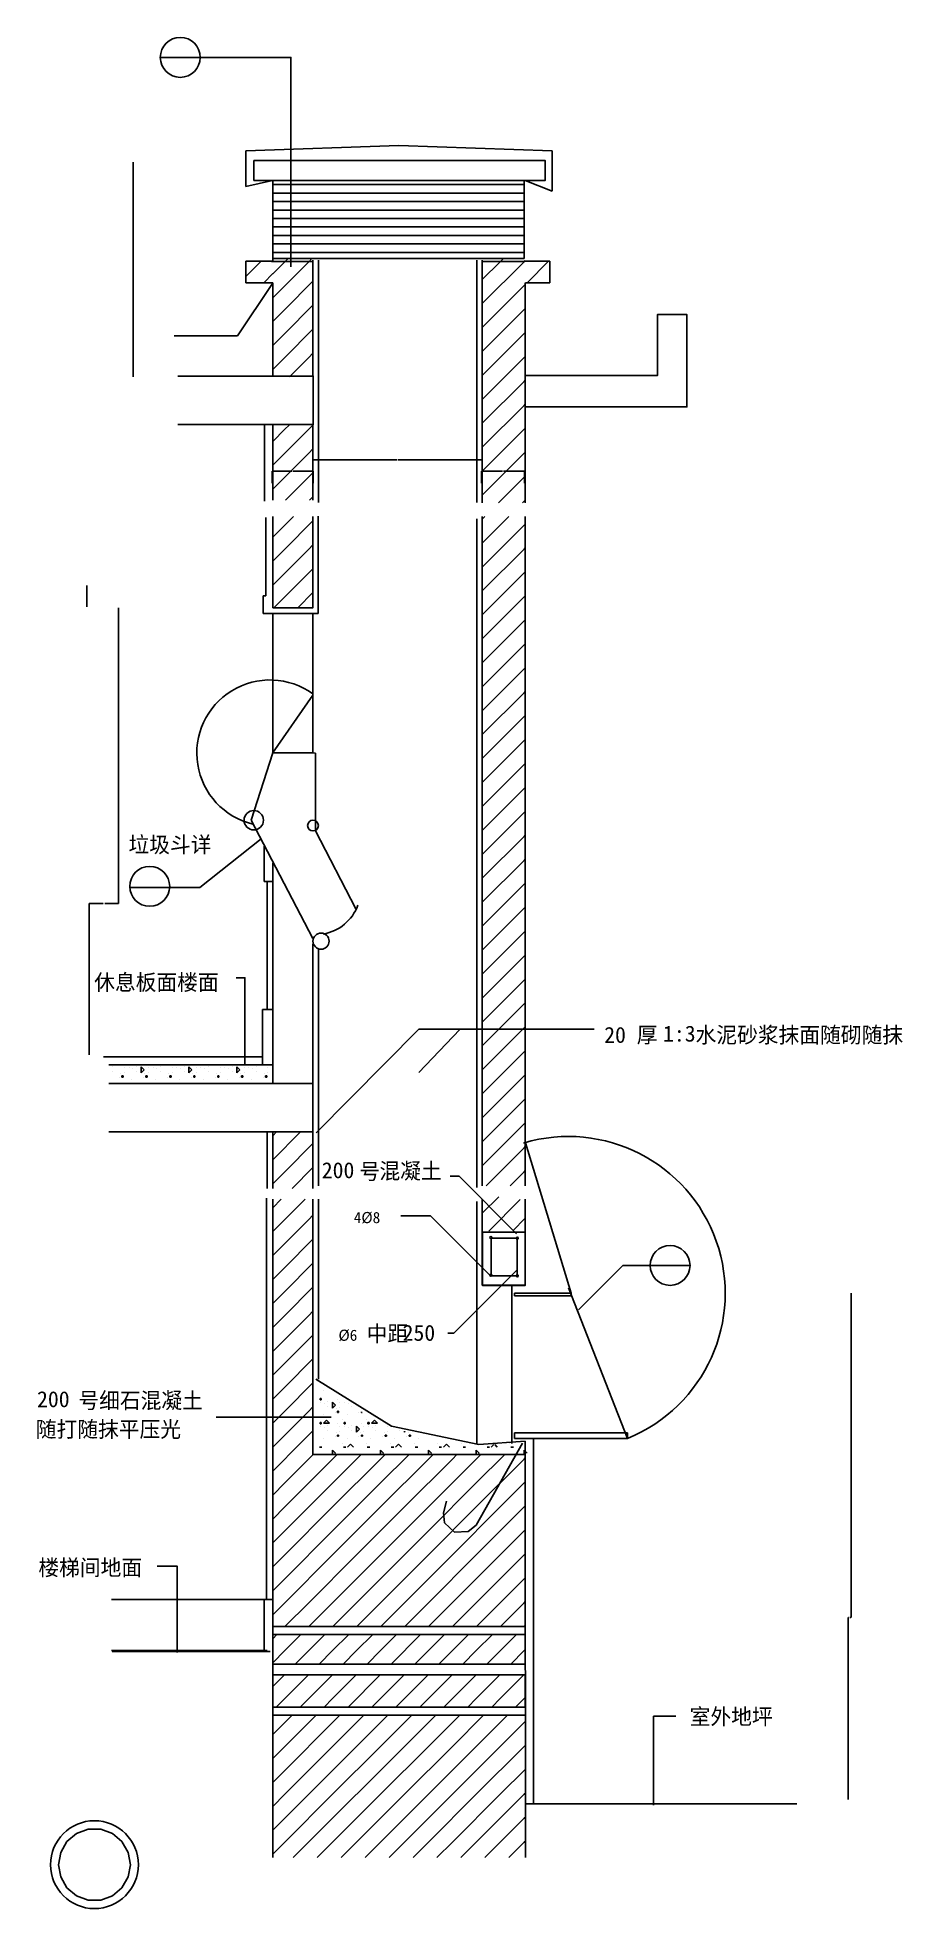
# Model space of a CAD drawing. Header units: metres. Extents: x 18035 to 20202, y 17281 to 21969.
import ezdxf

# ---------------------------------------------------------------- set-up
doc = ezdxf.new("R2010")
doc.units = ezdxf.units.M
doc.layers.add('ZZ-4', color=3, linetype='Continuous')
doc.layers.add('ZZ-5', color=7, linetype='Continuous')
doc.dimstyles.get("Standard").update_dxf_attribs({"dimtxt": 2.5, "dimasz": 2.5, "dimexe": 1.25, "dimexo": 0.625, "dimtad": 1, "dimcen": 2.5, "dimazin": 3, "dimtfac": 1, "dimtmove": 0, "dimatfit": 3})

msp = doc.modelspace()

# ---------------------------------------------------------------- texts
at = {"layer": 'ZZ-5'}
for s, height, p in [('垃圾斗详', 40, (18262.59, 19926.93)), ('休息板面楼面', 40, (18176.7, 19581.89)), ('20', 40, (19454.63, 19450.15)), ('厚', 40, (19536.19, 19450.15)), ('1:3', 40, (19602.06, 19453.29)), ('水泥砂浆抹面随砌随抹', 40, (19683.61, 19450.15)), ('200', 40, (18747, 19111.04)), ('号', 40, (18841.11, 19108.08)), ('混凝土', 40, (18891.29, 19109.39)), ('4%%1298', 28, (18827.21, 18998.46)), ('%%1296', 28, (18788.76, 18703.62)), ('中距', 40, (18859.6, 18701.7)), ('250', 40, (18949.54, 18703.61)), ('200', 40, (18033.55, 18537.32)), ('号细石混凝土', 40, (18137.08, 18534.19)), ('随打随抹平压光', 40, (18030.41, 18462.05)), ('楼梯间地面', 40, (18036.85, 18115.58)), ('室外地坪', 40, (19668.87, 17742.22))]:
    msp.add_text(s, height=height, dxfattribs=at).set_placement(p)

# ---------------------------------------------------------------- blocks, each defined once
blk = doc.blocks.new('*D1')
for p, q in [((20073.31, 18467.22), (20073.31, 18010.61)), ((20066.34, 17554), (20066.34, 18010.61)), ((20066.59, 18010.61), (20068.325, 18010.61)), ((20071.325, 18010.61), (20073.06, 18010.61))]:
    blk.add_line(p, q)
at = {"layer": 'Defpoints'}
for p in [(20073.31, 18467.22), (20066.34, 18010.61), (20066.34, 17554)]:
    blk.add_point(p, dxfattribs=at)
at = {"layer": 'ZZ-4', "insert": (20069.825, 18010.61), "char_height": 1, "attachment_point": 5}
blk.add_mtext('750', dxfattribs=at)
blk = doc.blocks.new('*D2')
for p, q in [((18274.17, 21416.03), (18274.17, 21267.65)), ((18273.92, 21267.65), (18273.67, 21267.65)), ((18274.17, 21119.28), (18274.17, 21267.65)), ((18274.17, 21267.65), (18274.17, 21267.65)), ((18274.42, 21267.65), (18274.67, 21267.65))]:
    blk.add_line(p, q)
at = {"layer": 'Defpoints'}
for p in [(18274.17, 21416.03), (18274.17, 21267.65), (18274.17, 21119.28)]:
    blk.add_point(p, dxfattribs=at)
at = {"layer": 'ZZ-4', "insert": (18274.17, 21268.775), "char_height": 1, "attachment_point": 5}
blk.add_mtext('300', dxfattribs=at)
blk = doc.blocks.new('*D3')
for p, q in [((18237.79, 20540.24), (18237.79, 20359.25)), ((18237.54, 20359.25), (18237.29, 20359.25)), ((18237.79, 20178.26), (18237.79, 20359.25)), ((18237.79, 20359.25), (18237.79, 20359.25)), ((18238.04, 20359.25), (18238.29, 20359.25))]:
    blk.add_line(p, q)
at = {"layer": 'Defpoints'}
for p in [(18237.79, 20540.24), (18237.79, 20359.25), (18237.79, 20178.26)]:
    blk.add_point(p, dxfattribs=at)
at = {"layer": 'ZZ-4', "insert": (18237.79, 20360.375), "char_height": 1, "attachment_point": 5}
blk.add_mtext('400', dxfattribs=at)
blk = doc.blocks.new('*D4')
for p, q in [((18237.79, 20178.26), (18237.79, 19799.41)), ((18199.065, 19799.41), (18164.09, 19799.41)), ((18164.34, 19420.56), (18164.34, 19799.41)), ((18238.04, 19799.41), (18203.065, 19799.41))]:
    blk.add_line(p, q)
at = {"layer": 'Defpoints'}
for p in [(18237.79, 20178.26), (18237.79, 19799.41), (18164.34, 19420.56)]:
    blk.add_point(p, dxfattribs=at)
at = {"layer": 'ZZ-4', "insert": (18201.065, 19799.41), "char_height": 1, "attachment_point": 5}
blk.add_mtext('1000', dxfattribs=at)
blk = doc.blocks.new('*D5')
for p, q in [((18725.02, 20851.86), (18725.02, 20911.27)), ((18725.27, 20911.27), (18935.62, 20911.27)), ((18938.62, 20911.27), (19148.97, 20911.27)), ((19149.22, 20852.63), (19149.22, 20911.27))]:
    blk.add_line(p, q)
at = {"layer": 'Defpoints'}
for p in [(18725.02, 20911.27), (18725.02, 20851.86), (19149.22, 20852.63)]:
    blk.add_point(p, dxfattribs=at)
at = {"layer": 'ZZ-4', "insert": (18937.12, 20911.27), "char_height": 1, "attachment_point": 5}
blk.add_mtext('370', dxfattribs=at)
blk = doc.blocks.new('*D6')
for p, q in [((18622.56, 20852.63), (18622.56, 20882.63)), ((18622.81, 20882.63), (18672.675, 20882.63)), ((18675.675, 20882.63), (18725.54, 20882.63)), ((18725.79, 20852.63), (18725.79, 20882.63))]:
    blk.add_line(p, q)
at = {"layer": 'Defpoints'}
for p in [(18622.56, 20882.63), (18622.56, 20852.63), (18725.79, 20852.63)]:
    blk.add_point(p, dxfattribs=at)
at = {"layer": 'ZZ-4', "insert": (18674.175, 20882.63), "char_height": 1, "attachment_point": 5}
blk.add_mtext('120', dxfattribs=at)
blk = doc.blocks.new('*D7')
for p, q in [((19147.31, 20852.63), (19147.31, 20882.63)), ((19147.56, 20882.63), (19199.575, 20882.63)), ((19202.575, 20882.63), (19254.59, 20882.63)), ((19254.84, 20852.63), (19254.84, 20882.63))]:
    blk.add_line(p, q)
at = {"layer": 'Defpoints'}
for p in [(19147.31, 20882.63), (19147.31, 20852.63), (19254.84, 20852.63)]:
    blk.add_point(p, dxfattribs=at)
at = {"layer": 'ZZ-4', "insert": (19201.075, 20882.63), "char_height": 1, "attachment_point": 5}
blk.add_mtext('120', dxfattribs=at)
blk = doc.blocks.new('*D8')
for p, q in [((18273.92, 21633.21), (18273.67, 21633.21)), ((18274.17, 21656.87), (18274.17, 21633.21)), ((18274.17, 21609.56), (18274.17, 21633.21)), ((18274.17, 21633.21), (18274.17, 21633.21)), ((18274.42, 21633.21), (18274.67, 21633.21))]:
    blk.add_line(p, q)
at = {"layer": 'Defpoints'}
for p in [(18274.17, 21656.87), (18274.17, 21633.21), (18274.17, 21609.56)]:
    blk.add_point(p, dxfattribs=at)
at = {"layer": 'ZZ-4', "insert": (18274.17, 21634.335), "char_height": 1, "attachment_point": 5}
blk.add_mtext('50', dxfattribs=at)
blk = doc.blocks.new('*D9')
for p, q in [((18274.17, 21609.56), (18274.17, 21512.79)), ((18273.92, 21512.79), (18273.67, 21512.79)), ((18274.17, 21416.03), (18274.17, 21512.79)), ((18274.17, 21512.79), (18274.17, 21512.79)), ((18274.42, 21512.79), (18274.67, 21512.79))]:
    blk.add_line(p, q)
at = {"layer": 'Defpoints'}
for p in [(18274.17, 21609.56), (18274.17, 21512.79), (18274.17, 21416.03)]:
    blk.add_point(p, dxfattribs=at)
at = {"layer": 'ZZ-4', "insert": (18274.17, 21513.915), "char_height": 1, "attachment_point": 5}
blk.add_mtext('200', dxfattribs=at)
blk = doc.blocks.new('*D10')
for p, q in [((20073.31, 18822.75), (20073.31, 18644.98)), ((20073.06, 18644.98), (20072.81, 18644.98)), ((20073.31, 18467.22), (20073.31, 18644.98)), ((20073.31, 18644.98), (20073.31, 18644.98)), ((20073.56, 18644.98), (20073.81, 18644.98))]:
    blk.add_line(p, q)
at = {"layer": 'Defpoints'}
for p in [(20073.31, 18822.75), (20073.31, 18644.98), (20073.31, 18467.22)]:
    blk.add_point(p, dxfattribs=at)
at = {"layer": 'ZZ-4', "insert": (20073.31, 18646.105), "char_height": 1, "attachment_point": 5}
blk.add_mtext('550', dxfattribs=at)

# ---------------------------------------------------------------- dimensions: what is measured, and where the dimension line sits
at = {"layer": 'ZZ-4'}
for base, p1, p2, text, picture, middle in [((18274.17, 21633.21), (18274.17, 21656.87), (18274.17, 21609.56), '50', '*D8', (18274.17, 21634.335)), ((18274.17, 21512.79), (18274.17, 21609.56), (18274.17, 21416.03), '200', '*D9', (18274.17, 21513.915)), ((18274.17, 21267.65), (18274.17, 21416.03), (18274.17, 21119.28), '300', '*D2', (18274.17, 21268.775)), ((18725.02, 20911.27), (18725.02, 20851.86), (19149.22, 20852.63), '370', '*D5', (18937.12, 20911.27)), ((18622.56, 20882.63), (18622.56, 20852.63), (18725.79, 20852.63), '120', '*D6', (18674.175, 20882.63)), ((19147.31, 20882.63), (19147.31, 20852.63), (19254.84, 20852.63), '120', '*D7', (19201.075, 20882.63)), ((18237.79, 20359.25), (18237.79, 20540.24), (18237.79, 20178.26), '400', '*D3', (18237.79, 20360.375)), ((18237.79, 19799.41), (18237.79, 20178.26), (18164.34, 19420.56), '1000', '*D4', (18201.065, 19799.41)), ((20073.31, 18644.98), (20073.31, 18467.22), (20073.31, 18822.75), '550', '*D10', (20073.31, 18646.105)), ((20066.34, 18010.61), (20066.34, 17554), (20073.31, 18467.22), '750', '*D1', (20069.825, 18010.61))]:
    dim = msp.add_linear_dim(base=base, p1=p1, p2=p2, text=text, dimstyle='Standard', dxfattribs=at)
    dim.commit()
    dim.dimension.update_dxf_attribs({"geometry": picture, "text_midpoint": middle})

# ---------------------------------------------------------------- linework, layer by layer
for p, q in [((18556.69, 21684.95), (18940.49, 21698.42)), ((18556.69, 21595.98), (18556.69, 21684.95)), ((18940.49, 21698.42), (19324.29, 21684.95)), ((19324.29, 21684.95), (19324.29, 21583.94)), ((18623.9, 21610.7), (18556.5, 21595.94)), ((18624.05, 21600.49), (18699.07, 21600.49)), ((18624.11, 21579.28), (18635.43, 21579.28)), ((18635.43, 21579.28), (18720.29, 21579.28)), ((18635.43, 21579.28), (18635.43, 21579.28)), ((18699.07, 21600.49), (18783.92, 21600.49)), ((18699.07, 21600.49), (18699.07, 21600.49)), ((18720.29, 21579.28), (18805.14, 21579.28)), ((18720.29, 21579.28), (18720.29, 21579.28)), ((18783.92, 21600.49), (18868.78, 21600.49)), ((18783.92, 21600.49), (18783.92, 21600.49)), ((18805.14, 21579.28), (18889.99, 21579.28)), ((18805.14, 21579.28), (18805.14, 21579.28)), ((18868.78, 21600.49), (18953.63, 21600.49)), ((18868.78, 21600.49), (18868.78, 21600.49)), ((18889.99, 21579.28), (18974.84, 21579.28)), ((18889.99, 21579.28), (18889.99, 21579.28)), ((18953.63, 21600.49), (19038.48, 21600.49)), ((18953.63, 21600.49), (18953.63, 21600.49)), ((18974.84, 21579.28), (19059.7, 21579.28)), ((18974.84, 21579.28), (18974.84, 21579.28)), ((19038.48, 21600.49), (19038.48, 21600.49)), ((19038.48, 21600.49), (19123.34, 21600.49)), ((19059.7, 21579.28), (19059.7, 21579.28)), ((19059.7, 21579.28), (19144.55, 21579.28)), ((19123.34, 21600.49), (19208.19, 21600.49)), ((19123.34, 21600.49), (19123.34, 21600.49)), ((19144.55, 21579.28), (19229.4, 21579.28)), ((19144.55, 21579.28), (19144.55, 21579.28)), ((19208.19, 21600.49), (19254.02, 21600.49)), ((19208.19, 21600.49), (19208.19, 21600.49)), ((19229.4, 21579.28), (19254.02, 21579.28)), ((19229.4, 21579.28), (19229.4, 21579.28)), ((19324.29, 21583.94), (19256.95, 21610.88)), ((18624.17, 21558.06), (18699.07, 21558.06)), ((18624.23, 21536.85), (18677.86, 21536.85)), ((18677.86, 21536.85), (18762.71, 21536.85)), ((18677.86, 21536.85), (18677.86, 21536.85)), ((18699.07, 21558.06), (18783.92, 21558.06)), ((18699.07, 21558.06), (18699.07, 21558.06)), ((18762.71, 21536.85), (18847.56, 21536.85)), ((18762.71, 21536.85), (18762.71, 21536.85)), ((18783.92, 21558.06), (18868.78, 21558.06)), ((18783.92, 21558.06), (18783.92, 21558.06)), ((18847.56, 21536.85), (18847.56, 21536.85)), ((18847.56, 21536.85), (18932.42, 21536.85)), ((18868.78, 21558.06), (18953.63, 21558.06)), ((18868.78, 21558.06), (18868.78, 21558.06)), ((18932.42, 21536.85), (19017.27, 21536.85)), ((18932.42, 21536.85), (18932.42, 21536.85)), ((18953.63, 21558.06), (19038.48, 21558.06)), ((18953.63, 21558.06), (18953.63, 21558.06)), ((19017.27, 21536.85), (19102.12, 21536.85)), ((19017.27, 21536.85), (19017.27, 21536.85)), ((19038.48, 21558.06), (19038.48, 21558.06)), ((19038.48, 21558.06), (19123.34, 21558.06)), ((19102.12, 21536.85), (19186.98, 21536.85)), ((19102.12, 21536.85), (19102.12, 21536.85)), ((19123.34, 21558.06), (19208.19, 21558.06)), ((19123.34, 21558.06), (19123.34, 21558.06)), ((19186.98, 21536.85), (19254.02, 21536.85)), ((19186.98, 21536.85), (19186.98, 21536.85)), ((19208.19, 21558.06), (19254.02, 21558.06)), ((19208.19, 21558.06), (19208.19, 21558.06)), ((18624.3, 21515.64), (18699.07, 21515.64)), ((18624.36, 21494.42), (18635.43, 21494.42)), ((18624.42, 21473.21), (18699.07, 21473.21)), ((18635.43, 21494.42), (18720.29, 21494.42)), ((18635.43, 21494.42), (18635.43, 21494.42)), ((18699.07, 21515.64), (18783.92, 21515.64)), ((18699.07, 21515.64), (18699.07, 21515.64)), ((18699.07, 21473.21), (18783.92, 21473.21)), ((18699.07, 21473.21), (18699.07, 21473.21)), ((18720.29, 21494.42), (18805.14, 21494.42)), ((18720.29, 21494.42), (18720.29, 21494.42)), ((18783.92, 21515.64), (18868.78, 21515.64)), ((18783.92, 21515.64), (18783.92, 21515.64)), ((18783.92, 21473.21), (18868.78, 21473.21)), ((18783.92, 21473.21), (18783.92, 21473.21)), ((18805.14, 21494.42), (18889.99, 21494.42)), ((18805.14, 21494.42), (18805.14, 21494.42)), ((18868.78, 21515.64), (18953.63, 21515.64)), ((18868.78, 21515.64), (18868.78, 21515.64)), ((18868.78, 21473.21), (18953.63, 21473.21)), ((18868.78, 21473.21), (18868.78, 21473.21)), ((18889.99, 21494.42), (18974.84, 21494.42)), ((18889.99, 21494.42), (18889.99, 21494.42)), ((18953.63, 21515.64), (19038.48, 21515.64)), ((18953.63, 21515.64), (18953.63, 21515.64)), ((18953.63, 21473.21), (19038.48, 21473.21)), ((18953.63, 21473.21), (18953.63, 21473.21)), ((18974.84, 21494.42), (19059.7, 21494.42)), ((18974.84, 21494.42), (18974.84, 21494.42)), ((19038.48, 21515.64), (19038.48, 21515.64)), ((19038.48, 21515.64), (19123.34, 21515.64)), ((19038.48, 21473.21), (19038.48, 21473.21)), ((19038.48, 21473.21), (19123.34, 21473.21)), ((19059.7, 21494.42), (19059.7, 21494.42)), ((19059.7, 21494.42), (19144.55, 21494.42)), ((19123.34, 21515.64), (19208.19, 21515.64)), ((19123.34, 21515.64), (19123.34, 21515.64)), ((19123.34, 21473.21), (19208.19, 21473.21)), ((19123.34, 21473.21), (19123.34, 21473.21)), ((19144.55, 21494.42), (19229.4, 21494.42)), ((19144.55, 21494.42), (19144.55, 21494.42)), ((19208.19, 21515.64), (19254.02, 21515.64)), ((19208.19, 21515.64), (19208.19, 21515.64)), ((19208.19, 21473.21), (19254.02, 21473.21)), ((19208.19, 21473.21), (19208.19, 21473.21)), ((19229.4, 21494.42), (19254.02, 21494.42)), ((19229.4, 21494.42), (19229.4, 21494.42)), ((18624.48, 21452), (18677.86, 21452)), ((18624.54, 21430.78), (18699.07, 21430.78)), ((18677.86, 21452), (18762.71, 21452)), ((18677.86, 21452), (18677.86, 21452)), ((18699.07, 21430.78), (18783.92, 21430.78)), ((18699.07, 21430.78), (18699.07, 21430.78)), ((18762.71, 21452), (18847.56, 21452)), ((18762.71, 21452), (18762.71, 21452)), ((18783.92, 21430.78), (18868.78, 21430.78)), ((18783.92, 21430.78), (18783.92, 21430.78)), ((18847.56, 21452), (18847.56, 21452)), ((18847.56, 21452), (18932.42, 21452)), ((18868.78, 21430.78), (18953.63, 21430.78)), ((18868.78, 21430.78), (18868.78, 21430.78)), ((18932.42, 21452), (19017.27, 21452)), ((18932.42, 21452), (18932.42, 21452)), ((18953.63, 21430.78), (19038.48, 21430.78)), ((18953.63, 21430.78), (18953.63, 21430.78)), ((19017.27, 21452), (19102.12, 21452)), ((19017.27, 21452), (19017.27, 21452)), ((19038.48, 21430.78), (19038.48, 21430.78)), ((19038.48, 21430.78), (19123.34, 21430.78)), ((19102.12, 21452), (19186.98, 21452)), ((19102.12, 21452), (19102.12, 21452)), ((19123.34, 21430.78), (19208.19, 21430.78)), ((19123.34, 21430.78), (19123.34, 21430.78)), ((19186.98, 21452), (19254.02, 21452)), ((19186.98, 21452), (19186.98, 21452)), ((19208.19, 21430.78), (19254.02, 21430.78)), ((19208.19, 21430.78), (19208.19, 21430.78)), ((18557, 21370.16), (18595.36, 21408.52)), ((18624.02, 21317.19), (18714.23, 21407.4)), ((18624.02, 21377.19), (18654.23, 21407.4)), ((18654.23, 21407.4), (18662.42, 21415.58)), ((18654.23, 21407.4), (18654.23, 21407.4)), ((18714.23, 21407.4), (18722.42, 21415.58)), ((18714.23, 21407.4), (18714.23, 21407.4)), ((18738.81, 21410.88), (18738.81, 20804.14)), ((19135.75, 21410.88), (19135.75, 20804.14)), ((19149.22, 21302.39), (19254.23, 21407.4)), ((19149.22, 21362.39), (19194.23, 21407.4)), ((19194.23, 21407.4), (19202.42, 21415.58)), ((19194.23, 21407.4), (19194.23, 21407.4)), ((19254.23, 21407.4), (19256.95, 21410.12)), ((19254.23, 21407.4), (19254.23, 21407.4)), ((19261.49, 21354.66), (19315.36, 21408.52)), ((18601.49, 21354.66), (18624.33, 21377.5)), ((18654.23, 21287.4), (18725.02, 21358.19)), ((19149.22, 21242.39), (19254.23, 21347.4)), ((19254.23, 21347.4), (19256.95, 21350.12)), ((19254.23, 21347.4), (19254.23, 21347.4)), ((18624.02, 21257.19), (18654.23, 21287.4)), ((18654.23, 21227.4), (18725.02, 21298.19)), ((18654.23, 21287.4), (18654.23, 21287.4)), ((19149.22, 21182.39), (19254.23, 21287.4)), ((19254.23, 21287.4), (19256.95, 21290.12)), ((19254.23, 21287.4), (19254.23, 21287.4)), ((18654.23, 21167.4), (18725.02, 21238.19)), ((18624.02, 21197.19), (18654.23, 21227.4)), ((18654.23, 21227.4), (18654.23, 21227.4)), ((19194.23, 21167.4), (19256.95, 21230.12)), ((18624.02, 21137.19), (18654.23, 21167.4)), ((18654.23, 21167.4), (18654.23, 21167.4)), ((18666.11, 21119.28), (18714.23, 21167.4)), ((18714.23, 21167.4), (18725.02, 21178.19)), ((18714.23, 21167.4), (18714.23, 21167.4)), ((19149.22, 21062.39), (19254.23, 21167.4)), ((19149.22, 21122.39), (19194.23, 21167.4)), ((19194.23, 21167.4), (19194.23, 21167.4)), ((19254.23, 21167.4), (19256.95, 21170.12)), ((19254.23, 21167.4), (19254.23, 21167.4)), ((19149.22, 21002.39), (19254.23, 21107.4)), ((19254.23, 21107.4), (19256.95, 21110.12)), ((19254.23, 21107.4), (19254.23, 21107.4)), ((19254.23, 21047.4), (19256.95, 21050.12)), ((19149.22, 20942.39), (19254.23, 21047.4)), ((19254.23, 21047.4), (19254.23, 21047.4)), ((18603.55, 20807.58), (18603.55, 20996.57)), ((18624.02, 20957.19), (18654.23, 20987.4)), ((18654.23, 20927.4), (18724.89, 20998.06)), ((18654.23, 20987.4), (18664.89, 20998.06)), ((18654.23, 20987.4), (18654.23, 20987.4)), ((19194.23, 20927.4), (19256.95, 20990.12)), ((18624.02, 20837.19), (18714.23, 20927.4)), ((18624.02, 20897.19), (18654.23, 20927.4)), ((18654.23, 20927.4), (18654.23, 20927.4)), ((18714.23, 20927.4), (18725.02, 20938.19)), ((18714.23, 20927.4), (18714.23, 20927.4)), ((19149.22, 20822.39), (19254.23, 20927.4)), ((19149.22, 20882.39), (19194.23, 20927.4)), ((19194.23, 20927.4), (19194.23, 20927.4)), ((19254.23, 20927.4), (19256.95, 20930.12)), ((19254.23, 20927.4), (19254.23, 20927.4)), ((18656.33, 20809.5), (18725.02, 20878.19)), ((19189.6, 20802.77), (19254.23, 20867.4)), ((19254.23, 20867.4), (19256.95, 20870.12)), ((19254.23, 20867.4), (19254.23, 20867.4)), ((18716.33, 20809.5), (18725.02, 20818.19)), ((18654.23, 20747.4), (18675.93, 20769.1)), ((18737.59, 20769.78), (18737.59, 20525.82)), ((19149.22, 20702.39), (19215.8, 20768.97)), ((19149.22, 20762.39), (19155.8, 20768.97)), ((19249.6, 20802.77), (19254.23, 20807.4)), ((19254.23, 20807.4), (19256.95, 20810.12)), ((19254.23, 20807.4), (19254.23, 20807.4)), ((18606.98, 20570.49), (18606.98, 20766.35)), ((18624.02, 20717.19), (18654.23, 20747.4)), ((18654.23, 20687.4), (18725.02, 20758.19)), ((18654.23, 20747.4), (18654.23, 20747.4)), ((19135.75, 20762.91), (19135.75, 19087.38)), ((19194.23, 20687.4), (19256.95, 20750.12)), ((18624.02, 20657.19), (18654.23, 20687.4)), ((18624.02, 20597.19), (18714.23, 20687.4)), ((18654.23, 20687.4), (18654.23, 20687.4)), ((18714.23, 20687.4), (18725.02, 20698.19)), ((18714.23, 20687.4), (18714.23, 20687.4)), ((19149.22, 20582.39), (19254.23, 20687.4)), ((19149.22, 20642.39), (19194.23, 20687.4)), ((19194.23, 20687.4), (19194.23, 20687.4)), ((19254.23, 20687.4), (19256.95, 20690.12)), ((19254.23, 20687.4), (19254.23, 20687.4)), ((18654.23, 20567.4), (18725.02, 20638.19)), ((19254.23, 20627.4), (19256.95, 20630.12)), ((19149.22, 20522.39), (19254.23, 20627.4)), ((19254.23, 20627.4), (19254.23, 20627.4)), ((18600.11, 20570.49), (18606.98, 20570.49)), ((18600.11, 20525.82), (18600.11, 20570.49)), ((18626.97, 20540.13), (18654.23, 20567.4)), ((18654.23, 20567.4), (18654.23, 20567.4)), ((18686.97, 20540.13), (18725.02, 20578.19)), ((19149.22, 20462.39), (19254.23, 20567.4)), ((19254.23, 20567.4), (19256.95, 20570.12)), ((19254.23, 20567.4), (19254.23, 20567.4)), ((18737.59, 20525.82), (18600.11, 20525.82)), ((19194.23, 20447.4), (19256.95, 20510.12)), ((19149.22, 20342.39), (19254.23, 20447.4)), ((19149.22, 20402.39), (19194.23, 20447.4)), ((19194.23, 20447.4), (19194.23, 20447.4)), ((19254.23, 20447.4), (19256.95, 20450.12)), ((19254.23, 20447.4), (19254.23, 20447.4)), ((19149.22, 20282.39), (19254.23, 20387.4)), ((19254.23, 20387.4), (19256.95, 20390.12)), ((19254.23, 20387.4), (19254.23, 20387.4)), ((18623.87, 20176.24), (18725.02, 20321.6)), ((19149.22, 20222.39), (19254.23, 20327.4)), ((19254.23, 20327.4), (19256.95, 20330.12)), ((19254.23, 20327.4), (19254.23, 20327.4)), ((19194.23, 20207.4), (19256.95, 20270.12)), ((19149.22, 20102.39), (19254.23, 20207.4)), ((19149.22, 20162.39), (19194.23, 20207.4)), ((19194.23, 20207.4), (19194.23, 20207.4)), ((19254.23, 20207.4), (19256.95, 20210.12)), ((19254.23, 20207.4), (19254.23, 20207.4)), ((19149.22, 20042.39), (19254.23, 20147.4)), ((19254.23, 20147.4), (19256.95, 20150.12)), ((19254.23, 20147.4), (19254.23, 20147.4)), ((19149.22, 19982.39), (19254.23, 20087.4)), ((19254.23, 20087.4), (19256.95, 20090.12)), ((19254.23, 20087.4), (19254.23, 20087.4)), ((19194.23, 19967.4), (19256.95, 20030.12)), ((18731.63, 20007.91), (18731.63, 19980.98)), ((18731.63, 19980.98), (18832.66, 19785.71)), ((18603.08, 19942.91), (18603.08, 19854.65)), ((19149.22, 19862.39), (19254.23, 19967.4)), ((19149.22, 19922.39), (19194.23, 19967.4)), ((19194.23, 19967.4), (19194.23, 19967.4)), ((19254.23, 19967.4), (19256.95, 19970.12)), ((19254.23, 19967.4), (19254.23, 19967.4)), ((19149.22, 19802.39), (19254.23, 19907.4)), ((19254.23, 19907.4), (19256.95, 19910.12)), ((19254.23, 19907.4), (19254.23, 19907.4)), ((18603.08, 19854.65), (18623.44, 19854.65)), ((18609.87, 19854.65), (18609.87, 19535.56)), ((19149.22, 19742.39), (19254.23, 19847.4)), ((19254.23, 19847.4), (19256.95, 19850.12)), ((19254.23, 19847.4), (19254.23, 19847.4)), ((19194.23, 19727.4), (19256.95, 19790.12)), ((19149.22, 19622.39), (19254.23, 19727.4)), ((19149.22, 19682.39), (19194.23, 19727.4)), ((19194.23, 19727.4), (19194.23, 19727.4)), ((19254.23, 19727.4), (19256.95, 19730.12)), ((19254.23, 19727.4), (19254.23, 19727.4)), ((18738.44, 19092.23), (18738.44, 19684.78)), ((19149.22, 19562.39), (19254.23, 19667.4)), ((19254.23, 19667.4), (19256.95, 19670.12)), ((19254.23, 19667.4), (19254.23, 19667.4)), ((19149.22, 19502.39), (19254.23, 19607.4)), ((19254.23, 19607.4), (19256.95, 19610.12)), ((19254.23, 19607.4), (19254.23, 19607.4)), ((19194.23, 19487.4), (19256.95, 19550.12)), ((18598.7, 19533.92), (18598.7, 19414.05)), ((18624.23, 19533.92), (18598.7, 19533.92)), ((19149.22, 19382.39), (19254.23, 19487.4)), ((19149.22, 19442.39), (19194.23, 19487.4)), ((19194.23, 19487.4), (19194.23, 19487.4)), ((19254.23, 19487.4), (19256.95, 19490.12)), ((19254.23, 19487.4), (19254.23, 19487.4)), ((18598.7, 19415.53), (18200.11, 19415.53)), ((18598.7, 19414.05), (18598.7, 19396.16)), ((19149.22, 19322.39), (19254.23, 19427.4)), ((19254.23, 19427.4), (19256.95, 19430.12)), ((19254.23, 19427.4), (19254.23, 19427.4)), ((18222.23, 19391.4), (18222.23, 19391.4)), ((18222.23, 19379.4), (18222.23, 19379.4)), ((18240.23, 19364.4), (18240.23, 19364.4)), ((18243.23, 19373.4), (18243.23, 19373.4)), ((18246.23, 19364.4), (18246.23, 19367.4)), ((18246.23, 19367.4), (18249.23, 19367.4)), ((18246.23, 19364.4), (18249.23, 19364.4)), ((18249.23, 19364.4), (18249.23, 19367.4)), ((18252.23, 19388.4), (18252.23, 19388.4)), ((18252.23, 19376.4), (18252.23, 19376.4)), ((18264.23, 19388.4), (18264.23, 19388.4)), ((18273.23, 19385.4), (18273.23, 19385.4)), ((18282.23, 19391.4), (18282.23, 19391.4)), ((18282.23, 19379.4), (18282.23, 19379.4)), ((18294.23, 19389.9), (18301.76, 19382.37)), ((18294.23, 19374.9), (18294.23, 19389.9)), ((18294.23, 19374.9), (18301.76, 19382.43)), ((18300.23, 19364.4), (18300.23, 19364.4)), ((18303.23, 19373.4), (18303.23, 19373.4)), ((18306.23, 19364.4), (18306.23, 19367.4)), ((18306.23, 19367.4), (18309.23, 19367.4)), ((18306.23, 19364.4), (18309.23, 19364.4)), ((18309.23, 19364.4), (18309.23, 19367.4)), ((18312.23, 19388.4), (18312.23, 19388.4)), ((18312.23, 19376.4), (18312.23, 19376.4)), ((18324.23, 19388.4), (18324.23, 19388.4)), ((18333.23, 19385.4), (18333.23, 19385.4)), ((18342.23, 19391.4), (18342.23, 19391.4)), ((18342.23, 19379.4), (18342.23, 19379.4)), ((18360.23, 19364.4), (18360.23, 19364.4)), ((18363.23, 19373.4), (18363.23, 19373.4)), ((18366.23, 19364.4), (18366.23, 19367.4)), ((18366.23, 19367.4), (18369.23, 19367.4)), ((18366.23, 19364.4), (18369.23, 19364.4)), ((18369.23, 19364.4), (18369.23, 19367.4)), ((18372.23, 19388.4), (18372.23, 19388.4)), ((18372.23, 19376.4), (18372.23, 19376.4)), ((18384.23, 19388.4), (18384.23, 19388.4)), ((18393.23, 19385.4), (18393.23, 19385.4)), ((18402.23, 19391.4), (18402.23, 19391.4)), ((18402.23, 19379.4), (18402.23, 19379.4)), ((18414.23, 19389.9), (18421.76, 19382.37)), ((18414.23, 19374.9), (18414.23, 19389.9)), ((18414.23, 19374.9), (18421.76, 19382.43)), ((18420.23, 19364.4), (18420.23, 19364.4)), ((18423.23, 19373.4), (18423.23, 19373.4)), ((18426.23, 19364.4), (18426.23, 19367.4)), ((18426.23, 19367.4), (18429.23, 19367.4)), ((18426.23, 19364.4), (18429.23, 19364.4)), ((18429.23, 19364.4), (18429.23, 19367.4)), ((18432.23, 19388.4), (18432.23, 19388.4)), ((18432.23, 19376.4), (18432.23, 19376.4)), ((18444.23, 19388.4), (18444.23, 19388.4)), ((18453.23, 19385.4), (18453.23, 19385.4)), ((18462.23, 19391.4), (18462.23, 19391.4)), ((18462.23, 19379.4), (18462.23, 19379.4)), ((18480.23, 19364.4), (18480.23, 19364.4)), ((18483.23, 19373.4), (18483.23, 19373.4)), ((18486.23, 19364.4), (18486.23, 19367.4)), ((18486.23, 19367.4), (18489.23, 19367.4)), ((18486.23, 19364.4), (18489.23, 19364.4)), ((18489.23, 19364.4), (18489.23, 19367.4)), ((18492.23, 19388.4), (18492.23, 19388.4)), ((18492.23, 19376.4), (18492.23, 19376.4)), ((18504.23, 19388.4), (18504.23, 19388.4)), ((18513.23, 19385.4), (18513.23, 19385.4)), ((18522.23, 19391.4), (18522.23, 19391.4)), ((18522.23, 19379.4), (18522.23, 19379.4)), ((18534.23, 19389.9), (18541.76, 19382.37)), ((18534.23, 19374.9), (18534.23, 19389.9)), ((18534.23, 19374.9), (18541.76, 19382.43)), ((18540.23, 19364.4), (18540.23, 19364.4)), ((18543.23, 19373.4), (18543.23, 19373.4)), ((18546.23, 19364.4), (18546.23, 19367.4)), ((18546.23, 19367.4), (18549.23, 19367.4)), ((18546.23, 19364.4), (18549.23, 19364.4)), ((18549.23, 19364.4), (18549.23, 19367.4)), ((18552.23, 19388.4), (18552.23, 19388.4)), ((18552.23, 19376.4), (18552.23, 19376.4)), ((18564.23, 19388.4), (18564.23, 19388.4)), ((18573.23, 19385.4), (18573.23, 19385.4)), ((18582.23, 19391.4), (18582.23, 19391.4)), ((18582.23, 19379.4), (18582.23, 19379.4)), ((18600.23, 19364.4), (18600.23, 19364.4)), ((18603.23, 19373.4), (18603.23, 19373.4)), ((18606.23, 19364.4), (18606.23, 19367.4)), ((18606.23, 19367.4), (18609.23, 19367.4)), ((18606.23, 19364.4), (18609.23, 19364.4)), ((18609.23, 19364.4), (18609.23, 19367.4)), ((18612.23, 19388.4), (18612.23, 19388.4)), ((18612.23, 19376.4), (18612.23, 19376.4)), ((19149.22, 19262.39), (19254.23, 19367.4)), ((19254.23, 19367.4), (19256.95, 19370.12)), ((19254.23, 19367.4), (19254.23, 19367.4)), ((18270.23, 19358.4), (18270.23, 19358.4)), ((18330.23, 19358.4), (18330.23, 19358.4)), ((18390.23, 19358.4), (18390.23, 19358.4)), ((18450.23, 19358.4), (18450.23, 19358.4)), ((18510.23, 19358.4), (18510.23, 19358.4)), ((18570.23, 19358.4), (18570.23, 19358.4)), ((19194.23, 19247.4), (19256.95, 19310.12)), ((18609.91, 19226.19), (18609.91, 19084.85)), ((18624.02, 19157.19), (18693.83, 19227)), ((18624.02, 19217.19), (18633.83, 19227)), ((19149.22, 19142.39), (19254.23, 19247.4)), ((19149.22, 19202.39), (19194.23, 19247.4)), ((19194.23, 19247.4), (19194.23, 19247.4)), ((19254.23, 19247.4), (19256.95, 19250.12)), ((19254.23, 19247.4), (19254.23, 19247.4)), ((18654.23, 19127.4), (18725.02, 19198.19)), ((19158.98, 19092.15), (19254.23, 19187.4)), ((19254.23, 19187.4), (19256.95, 19190.12)), ((19254.23, 19187.4), (19254.23, 19187.4)), ((19371.78, 18822.81), (19257.31, 19200)), ((18672.43, 19085.6), (18725.02, 19138.19)), ((19254.23, 19127.4), (19256.95, 19130.12)), ((18624.02, 19097.19), (18654.23, 19127.4)), ((18654.23, 19127.4), (18654.23, 19127.4)), ((19218.98, 19092.15), (19254.23, 19127.4)), ((19254.23, 19127.4), (19254.23, 19127.4)), ((18608.24, 19061.37), (18608.24, 18055.28)), ((18623.97, 19037.14), (18645.4, 19058.57)), ((18654.23, 19007.4), (18705.4, 19058.57)), ((18738.57, 19058.56), (18738.57, 18607.42)), ((19135.75, 19052.91), (19135.75, 18443.75)), ((19149.19, 19023.44), (19190.39, 19064.65)), ((19165.31, 18978.64), (19244.14, 19057.48)), ((18623.97, 18917.14), (18714.23, 19007.4)), ((18623.97, 18977.14), (18654.23, 19007.4)), ((18654.23, 19007.4), (18654.23, 19007.4)), ((18714.23, 19007.4), (18724.98, 19018.14)), ((18714.23, 19007.4), (18714.23, 19007.4)), ((19225.33, 18979.54), (19256.68, 19010.9)), ((18654.23, 18887.4), (18724.98, 18958.14)), ((19171.36, 18960.82), (19236.32, 18960.82)), ((19171.36, 18866.72), (19171.36, 18960.82)), ((19236.32, 18960.82), (19236.32, 18866.72)), ((18654.23, 18827.4), (18724.98, 18898.14)), ((18623.97, 18857.14), (18654.23, 18887.4)), ((18654.23, 18887.4), (18654.23, 18887.4)), ((19236.32, 18866.72), (19171.36, 18866.72)), ((18623.97, 18797.14), (18654.23, 18827.4)), ((18654.23, 18767.4), (18724.98, 18838.14)), ((18654.23, 18827.4), (18654.23, 18827.4)), ((19223.64, 18843.02), (19223.64, 18446.25)), ((18623.97, 18677.14), (18714.23, 18767.4)), ((18623.97, 18737.14), (18654.23, 18767.4)), ((18654.23, 18767.4), (18654.23, 18767.4)), ((18714.23, 18767.4), (18724.98, 18778.14)), ((18714.23, 18767.4), (18714.23, 18767.4)), ((18654.23, 18647.4), (18724.98, 18718.14)), ((18623.97, 18617.14), (18654.23, 18647.4)), ((18654.23, 18587.4), (18724.98, 18658.14)), ((18654.23, 18647.4), (18654.23, 18647.4)), ((18623.97, 18557.14), (18654.23, 18587.4)), ((18654.23, 18527.4), (18724.98, 18598.14)), ((18654.23, 18587.4), (18654.23, 18587.4)), ((18750.23, 18578.4), (18750.23, 18578.4)), ((18623.97, 18497.14), (18654.23, 18527.4)), ((18623.97, 18437.14), (18714.23, 18527.4)), ((18654.23, 18527.4), (18654.23, 18527.4)), ((18714.23, 18527.4), (18724.98, 18538.14)), ((18714.23, 18527.4), (18714.23, 18527.4)), ((18742.73, 18558.9), (18745.73, 18558.9)), ((18742.73, 18555.9), (18742.73, 18558.9)), ((18742.73, 18555.9), (18745.73, 18555.9)), ((18744.23, 18548.4), (18744.23, 18548.4)), ((18745.73, 18555.9), (18745.73, 18558.9)), ((18750.23, 18518.4), (18750.23, 18518.4)), ((18753.23, 18545.4), (18753.23, 18545.4)), ((18762.23, 18551.4), (18762.23, 18551.4)), ((18762.23, 18539.4), (18762.23, 18539.4)), ((18774.23, 18549.9), (18781.76, 18542.37)), ((18774.23, 18534.9), (18774.23, 18549.9)), ((18774.23, 18534.9), (18781.76, 18542.43)), ((18780.23, 18524.4), (18780.23, 18524.4)), ((18783.23, 18533.4), (18783.23, 18533.4)), ((18786.23, 18557.4), (18786.23, 18557.4)), ((18786.23, 18524.4), (18786.23, 18527.4)), ((18786.23, 18527.4), (18789.23, 18527.4)), ((18786.23, 18524.4), (18789.23, 18524.4)), ((18789.23, 18524.4), (18789.23, 18527.4)), ((18792.23, 18548.4), (18792.23, 18548.4)), ((18792.23, 18536.4), (18792.23, 18536.4)), ((18804.23, 18548.4), (18804.23, 18548.4)), ((18810.23, 18518.4), (18810.23, 18518.4)), ((18813.23, 18545.4), (18813.23, 18545.4)), ((18822.23, 18539.4), (18822.23, 18539.4)), ((18840.23, 18524.4), (18840.23, 18524.4)), ((18846.23, 18524.4), (18846.23, 18525.62)), ((18846.23, 18524.4), (18848.42, 18524.4)), ((18665.72, 18418.89), (18724.98, 18478.14)), ((18742.73, 18498.9), (18745.73, 18498.9)), ((18742.73, 18495.9), (18742.73, 18498.9)), ((18742.73, 18495.9), (18745.73, 18495.9)), ((18744.23, 18488.4), (18744.23, 18488.4)), ((18745.73, 18495.9), (18745.73, 18498.9)), ((18751.73, 18497.4), (18759.26, 18504.93)), ((18751.73, 18497.4), (18766.73, 18497.4)), ((18753.23, 18485.4), (18753.23, 18485.4)), ((18766.73, 18497.4), (18759.2, 18504.93)), ((18762.23, 18491.4), (18762.23, 18491.4)), ((18762.23, 18479.4), (18762.23, 18479.4)), ((18783.23, 18473.4), (18783.23, 18473.4)), ((18786.23, 18497.4), (18786.23, 18497.4)), ((18792.23, 18488.4), (18792.23, 18488.4)), ((18792.23, 18476.4), (18792.23, 18476.4)), ((18798.23, 18506.4), (18798.23, 18506.4)), ((18802.73, 18498.9), (18805.73, 18498.9)), ((18802.73, 18495.9), (18802.73, 18498.9)), ((18802.73, 18495.9), (18805.73, 18495.9)), ((18804.23, 18488.4), (18804.23, 18488.4)), ((18805.73, 18495.9), (18805.73, 18498.9)), ((18813.23, 18485.4), (18813.23, 18485.4)), ((18822.23, 18491.4), (18822.23, 18491.4)), ((18822.23, 18479.4), (18822.23, 18479.4)), ((18834.23, 18489.9), (18841.76, 18482.37)), ((18834.23, 18474.9), (18834.23, 18489.9)), ((18834.23, 18474.9), (18841.76, 18482.43)), ((18843.23, 18473.4), (18843.23, 18473.4)), ((18846.23, 18497.4), (18846.23, 18497.4)), ((18852.23, 18488.4), (18852.23, 18488.4)), ((18852.23, 18476.4), (18852.23, 18476.4)), ((18858.23, 18506.4), (18858.23, 18506.4)), ((18862.73, 18498.9), (18865.73, 18498.9)), ((18862.73, 18495.9), (18862.73, 18498.9)), ((18862.73, 18495.9), (18865.73, 18495.9)), ((18864.23, 18488.4), (18864.23, 18488.4)), ((18865.73, 18495.9), (18865.73, 18498.9)), ((18871.73, 18497.4), (18879.26, 18504.93)), ((18871.73, 18497.4), (18886.73, 18497.4)), ((18873.23, 18485.4), (18873.23, 18485.4)), ((18886.73, 18497.4), (18879.2, 18504.93)), ((18882.23, 18491.4), (18882.23, 18491.4)), ((18882.23, 18479.4), (18882.23, 18479.4)), ((18903.23, 18473.4), (18903.23, 18473.4)), ((18912.23, 18488.4), (18912.23, 18488.4)), ((18912.23, 18476.4), (18912.23, 18476.4)), ((18924.23, 18488.4), (18924.23, 18488.4)), ((18942.23, 18479.4), (18942.23, 18479.4)), ((18954.23, 18474.9), (18954.23, 18477.47)), ((18954.23, 18474.9), (18956.15, 18476.82)), ((18963.23, 18473.4), (18963.23, 18473.4)), ((18742.73, 18435.9), (18742.73, 18438.9)), ((18745.73, 18435.9), (18745.73, 18438.9)), ((18750.23, 18458.4), (18750.23, 18458.4)), ((18774.23, 18429.9), (18781.76, 18422.37)), ((18774.23, 18420.69), (18774.23, 18429.9)), ((18780.23, 18464.4), (18780.23, 18464.4)), ((18786.23, 18464.4), (18786.23, 18467.4)), ((18786.23, 18467.4), (18789.23, 18467.4)), ((18786.23, 18464.4), (18789.23, 18464.4)), ((18789.23, 18464.4), (18789.23, 18467.4)), ((18798.23, 18446.4), (18798.23, 18446.4)), ((18802.73, 18435.9), (18802.73, 18438.9)), ((18805.73, 18435.9), (18805.73, 18438.9)), ((18810.23, 18458.4), (18810.23, 18458.4)), ((18811.73, 18437.4), (18819.26, 18444.93)), ((18826.73, 18437.4), (18819.2, 18444.93)), ((18840.23, 18464.4), (18840.23, 18464.4)), ((18846.23, 18464.4), (18846.23, 18467.4)), ((18846.23, 18467.4), (18849.23, 18467.4)), ((18846.23, 18464.4), (18849.23, 18464.4)), ((18849.23, 18464.4), (18849.23, 18467.4)), ((18858.23, 18446.4), (18858.23, 18446.4)), ((18862.73, 18435.9), (18862.73, 18438.9)), ((18865.73, 18435.9), (18865.73, 18438.9)), ((18870.23, 18458.4), (18870.23, 18458.4)), ((18894.23, 18429.9), (18901.76, 18422.37)), ((18894.23, 18420.69), (18894.23, 18429.9)), ((18900.23, 18464.4), (18900.23, 18464.4)), ((18906.23, 18464.4), (18906.23, 18467.4)), ((18906.23, 18467.4), (18909.23, 18467.4)), ((18906.23, 18464.4), (18909.23, 18464.4)), ((18909.23, 18464.4), (18909.23, 18467.4)), ((18918.23, 18446.4), (18918.23, 18446.4)), ((18922.73, 18435.9), (18922.73, 18438.9)), ((18925.73, 18435.9), (18925.73, 18438.9)), ((18930.23, 18458.4), (18930.23, 18458.4)), ((18931.73, 18437.4), (18939.26, 18444.93)), ((18946.73, 18437.4), (18939.2, 18444.93)), ((18960.23, 18464.4), (18960.23, 18464.4)), ((18966.23, 18464.4), (18966.23, 18467.4)), ((18966.23, 18467.4), (18969.23, 18467.4)), ((18966.23, 18464.4), (18969.23, 18464.4)), ((18969.23, 18464.4), (18969.23, 18467.4)), ((18978.23, 18446.4), (18978.23, 18446.4)), ((18982.73, 18435.9), (18982.73, 18438.9)), ((18985.73, 18435.9), (18985.73, 18438.9)), ((18990.23, 18458.4), (18990.23, 18458.4)), ((19014.23, 18429.9), (19021.76, 18422.37)), ((19014.23, 18420.69), (19014.23, 18429.9)), ((19038.23, 18446.4), (19038.23, 18446.4)), ((19042.73, 18435.9), (19042.73, 18438.9)), ((19045.73, 18435.9), (19045.73, 18438.9)), ((19051.73, 18437.4), (19059.26, 18444.93)), ((19066.73, 18437.4), (19059.2, 18444.93)), ((19098.23, 18446.4), (19098.23, 18446.4)), ((19102.73, 18435.9), (19102.73, 18438.9)), ((19105.73, 18435.9), (19105.73, 18438.9)), ((19134.23, 18429.9), (19141.76, 18422.37)), ((19134.23, 18420.69), (19134.23, 18429.9)), ((19158.23, 18446.4), (19158.23, 18446.4)), ((19162.73, 18435.9), (19162.73, 18438.9)), ((19165.73, 18435.9), (19165.73, 18438.9)), ((19171.73, 18437.4), (19177.77, 18443.44)), ((19186.73, 18437.4), (19180.61, 18443.52)), ((19218.23, 18446.4), (19218.23, 18446.4)), ((19222.73, 18435.9), (19222.73, 18438.9)), ((19225.73, 18435.9), (19225.73, 18438.9)), ((19254.23, 18429.9), (19261.76, 18422.37)), ((19254.23, 18420.69), (19254.23, 18429.9)), ((19277.28, 18459.28), (19277.28, 17543.53)), ((18623.97, 18377.14), (18654.23, 18407.4)), ((18654.23, 18347.4), (18725.72, 18418.89)), ((18654.23, 18407.4), (18665.72, 18418.89)), ((18654.23, 18287.4), (18774.23, 18407.4)), ((18654.23, 18407.4), (18654.23, 18407.4)), ((18714.23, 18287.4), (18834.23, 18407.4)), ((18774.23, 18407.4), (18785.72, 18418.89)), ((18774.23, 18287.4), (18894.23, 18407.4)), ((18774.23, 18407.4), (18774.23, 18407.4)), ((18780.02, 18420.69), (18781.76, 18422.43)), ((18834.23, 18407.4), (18845.72, 18418.89)), ((18834.23, 18407.4), (18834.23, 18407.4)), ((18894.23, 18347.4), (18965.72, 18418.89)), ((18894.23, 18407.4), (18905.72, 18418.89)), ((18894.23, 18287.4), (19014.23, 18407.4)), ((18894.23, 18407.4), (18894.23, 18407.4)), ((18900.02, 18420.69), (18901.76, 18422.43)), ((18954.23, 18287.4), (19074.23, 18407.4)), ((19014.23, 18407.4), (19025.72, 18418.89)), ((19014.23, 18287.4), (19134.23, 18407.4)), ((19014.23, 18407.4), (19014.23, 18407.4)), ((19020.02, 18420.69), (19021.76, 18422.43)), ((19074.23, 18407.4), (19085.72, 18418.89)), ((19074.23, 18407.4), (19074.23, 18407.4)), ((19134.23, 18347.4), (19205.72, 18418.89)), ((19134.23, 18407.4), (19145.72, 18418.89)), ((19134.23, 18287.4), (19254.23, 18407.4)), ((19134.23, 18407.4), (19134.23, 18407.4)), ((19140.02, 18420.69), (19141.76, 18422.43)), ((19254.23, 18407.4), (19256.95, 18410.12)), ((19254.23, 18407.4), (19254.23, 18407.4)), ((18623.97, 18317.14), (18654.23, 18347.4)), ((18654.23, 18347.4), (18654.23, 18347.4)), ((18774.23, 18227.4), (18894.23, 18347.4)), ((18894.23, 18347.4), (18894.23, 18347.4)), ((19014.23, 18227.4), (19134.23, 18347.4)), ((19134.23, 18347.4), (19134.23, 18347.4)), ((19194.23, 18287.4), (19256.95, 18350.12)), ((18623.97, 18257.14), (18654.23, 18287.4)), ((18623.97, 18197.14), (18714.23, 18287.4)), ((18654.23, 18167.4), (18774.23, 18287.4)), ((18654.23, 18287.4), (18654.23, 18287.4)), ((18714.23, 18287.4), (18714.23, 18287.4)), ((18774.23, 18167.4), (18894.23, 18287.4)), ((18774.23, 18287.4), (18774.23, 18287.4)), ((18834.23, 18167.4), (18954.23, 18287.4)), ((18894.23, 18167.4), (19014.23, 18287.4)), ((18894.23, 18287.4), (18894.23, 18287.4)), ((18954.23, 18287.4), (18954.23, 18287.4)), ((19014.23, 18167.4), (19134.23, 18287.4)), ((19014.23, 18287.4), (19014.23, 18287.4)), ((19074.23, 18167.4), (19194.23, 18287.4)), ((19134.23, 18167.4), (19254.23, 18287.4)), ((19134.23, 18287.4), (19134.23, 18287.4)), ((19194.23, 18287.4), (19194.23, 18287.4)), ((19254.23, 18287.4), (19256.95, 18290.12)), ((19254.23, 18287.4), (19254.23, 18287.4)), ((18654.23, 18107.4), (18774.23, 18227.4)), ((18774.23, 18227.4), (18774.23, 18227.4)), ((18894.23, 18107.4), (19014.23, 18227.4)), ((19014.23, 18227.4), (19014.23, 18227.4)), ((19134.23, 18107.4), (19254.23, 18227.4)), ((19254.23, 18227.4), (19256.95, 18230.12)), ((19254.23, 18227.4), (19254.23, 18227.4)), ((18623.97, 18137.14), (18654.23, 18167.4)), ((18654.23, 18047.4), (18774.23, 18167.4)), ((18654.23, 18167.4), (18654.23, 18167.4)), ((18714.23, 18047.4), (18834.23, 18167.4)), ((18774.23, 18047.4), (18894.23, 18167.4)), ((18774.23, 18167.4), (18774.23, 18167.4)), ((18834.23, 18167.4), (18834.23, 18167.4)), ((18894.23, 18047.4), (19014.23, 18167.4)), ((18894.23, 18167.4), (18894.23, 18167.4)), ((18954.23, 18047.4), (19074.23, 18167.4)), ((19014.23, 18047.4), (19134.23, 18167.4)), ((19014.23, 18167.4), (19014.23, 18167.4)), ((19074.23, 18167.4), (19074.23, 18167.4)), ((19134.23, 18047.4), (19254.23, 18167.4)), ((19134.23, 18167.4), (19134.23, 18167.4)), ((19254.23, 18167.4), (19256.95, 18170.12)), ((19254.23, 18167.4), (19254.23, 18167.4)), ((18623.97, 18077.14), (18654.23, 18107.4)), ((18654.23, 18107.4), (18654.23, 18107.4)), ((18774.78, 17987.95), (18894.23, 18107.4)), ((18894.23, 18107.4), (18894.23, 18107.4)), ((19014.78, 17987.95), (19134.23, 18107.4)), ((19134.23, 18107.4), (19134.23, 18107.4)), ((19194.23, 18047.4), (19256.95, 18110.12)), ((18602.39, 18054.77), (18602.39, 17928.02)), ((19254.23, 18047.4), (19256.95, 18050.12)), ((18623.97, 18017.14), (18654.23, 18047.4)), ((18654.23, 18047.4), (18654.23, 18047.4)), ((18654.78, 17987.95), (18714.23, 18047.4)), ((18714.23, 18047.4), (18714.23, 18047.4)), ((18714.78, 17987.95), (18774.23, 18047.4)), ((18774.23, 18047.4), (18774.23, 18047.4)), ((18834.78, 17987.95), (18894.23, 18047.4)), ((18894.23, 18047.4), (18894.23, 18047.4)), ((18894.78, 17987.95), (18954.23, 18047.4)), ((18954.23, 18047.4), (18954.23, 18047.4)), ((18954.78, 17987.95), (19014.23, 18047.4)), ((19014.23, 18047.4), (19014.23, 18047.4)), ((19074.78, 17987.95), (19134.23, 18047.4)), ((19134.23, 18047.4), (19134.23, 18047.4)), ((19134.78, 17987.95), (19194.23, 18047.4)), ((19194.23, 18047.4), (19194.23, 18047.4)), ((19194.78, 17987.95), (19254.23, 18047.4)), ((19254.23, 18047.4), (19254.23, 18047.4)), ((18623.97, 17957.14), (18634.58, 17967.75)), ((18654.23, 17927.4), (18694.58, 17967.75)), ((18680.51, 17893.68), (18754.58, 17967.75)), ((18774.23, 17927.4), (18814.58, 17967.75)), ((18834.23, 17927.4), (18874.58, 17967.75)), ((18894.23, 17927.4), (18934.58, 17967.75)), ((18920.51, 17893.68), (18994.58, 17967.75)), ((19014.23, 17927.4), (19054.58, 17967.75)), ((19074.23, 17927.4), (19114.58, 17967.75)), ((19134.23, 17927.4), (19174.58, 17967.75)), ((19160.51, 17893.68), (19234.58, 17967.75)), ((19254.78, 17987.95), (19256.95, 17990.12)), ((18623.97, 17897.14), (18654.23, 17927.4)), ((18654.23, 17927.4), (18654.23, 17927.4)), ((18740.51, 17893.68), (18774.23, 17927.4)), ((18774.23, 17927.4), (18774.23, 17927.4)), ((18800.51, 17893.68), (18834.23, 17927.4)), ((18834.23, 17927.4), (18834.23, 17927.4)), ((18860.51, 17893.68), (18894.23, 17927.4)), ((18894.23, 17927.4), (18894.23, 17927.4)), ((18980.51, 17893.68), (19014.23, 17927.4)), ((19014.23, 17927.4), (19014.23, 17927.4)), ((19040.51, 17893.68), (19074.23, 17927.4)), ((19074.23, 17927.4), (19074.23, 17927.4)), ((19100.51, 17893.68), (19134.23, 17927.4)), ((19134.23, 17927.4), (19134.23, 17927.4)), ((19220.51, 17893.68), (19254.23, 17927.4)), ((19254.23, 17927.4), (19256.95, 17930.12)), ((19254.23, 17927.4), (19254.23, 17927.4)), ((18623.97, 17837.14), (18653.58, 17866.75)), ((18654.23, 17807.4), (18713.58, 17866.75)), ((18714.23, 17807.4), (18773.58, 17866.75)), ((18774.23, 17807.4), (18833.58, 17866.75)), ((18812.78, 17785.94), (18893.58, 17866.75)), ((18894.23, 17807.4), (18953.58, 17866.75)), ((18954.23, 17807.4), (19013.58, 17866.75)), ((19014.23, 17807.4), (19073.58, 17866.75)), ((19052.78, 17785.94), (19133.58, 17866.75)), ((19134.23, 17807.4), (19193.58, 17866.75)), ((19194.23, 17807.4), (19253.58, 17866.75)), ((18632.78, 17785.94), (18654.23, 17807.4)), ((18654.23, 17807.4), (18654.23, 17807.4)), ((18692.78, 17785.94), (18714.23, 17807.4)), ((18714.23, 17807.4), (18714.23, 17807.4)), ((18752.78, 17785.94), (18774.23, 17807.4)), ((18774.23, 17807.4), (18774.23, 17807.4)), ((18872.78, 17785.94), (18894.23, 17807.4)), ((18894.23, 17807.4), (18894.23, 17807.4)), ((18932.78, 17785.94), (18954.23, 17807.4)), ((18954.23, 17807.4), (18954.23, 17807.4)), ((18992.78, 17785.94), (19014.23, 17807.4)), ((19014.23, 17807.4), (19014.23, 17807.4)), ((19112.78, 17785.94), (19134.23, 17807.4)), ((19134.23, 17807.4), (19134.23, 17807.4)), ((19172.78, 17785.94), (19194.23, 17807.4)), ((19194.23, 17807.4), (19194.23, 17807.4)), ((19232.78, 17785.94), (19254.23, 17807.4)), ((19254.23, 17807.4), (19256.95, 17810.12)), ((19254.23, 17807.4), (19254.23, 17807.4)), ((18624.09, 17717.26), (18672.56, 17765.73)), ((18654.23, 17687.4), (18732.56, 17765.73)), ((18654.23, 17627.4), (18774.23, 17747.4)), ((18774.23, 17687.4), (18852.56, 17765.73)), ((18774.23, 17747.4), (18792.56, 17765.73)), ((18774.23, 17747.4), (18774.23, 17747.4)), ((18834.23, 17687.4), (18912.56, 17765.73)), ((18894.23, 17687.4), (18972.56, 17765.73)), ((18894.23, 17627.4), (19014.23, 17747.4)), ((19014.23, 17687.4), (19092.56, 17765.73)), ((19014.23, 17747.4), (19032.56, 17765.73)), ((19014.23, 17747.4), (19014.23, 17747.4)), ((19074.23, 17687.4), (19152.56, 17765.73)), ((19134.23, 17687.4), (19212.56, 17765.73)), ((19134.23, 17627.4), (19254.23, 17747.4)), ((19254.23, 17747.4), (19257.08, 17750.25)), ((19254.23, 17747.4), (19254.23, 17747.4)), ((18624.09, 17657.26), (18654.23, 17687.4)), ((18654.23, 17567.4), (18774.23, 17687.4)), ((18654.23, 17687.4), (18654.23, 17687.4)), ((18714.23, 17567.4), (18834.23, 17687.4)), ((18774.23, 17567.4), (18894.23, 17687.4)), ((18774.23, 17687.4), (18774.23, 17687.4)), ((18834.23, 17687.4), (18834.23, 17687.4)), ((18894.23, 17567.4), (19014.23, 17687.4)), ((18894.23, 17687.4), (18894.23, 17687.4)), ((18954.23, 17567.4), (19074.23, 17687.4)), ((19014.23, 17567.4), (19134.23, 17687.4)), ((19014.23, 17687.4), (19014.23, 17687.4)), ((19074.23, 17687.4), (19074.23, 17687.4)), ((19134.23, 17567.4), (19254.23, 17687.4)), ((19134.23, 17687.4), (19134.23, 17687.4)), ((19254.23, 17687.4), (19257.08, 17690.25)), ((19254.23, 17687.4), (19254.23, 17687.4)), ((19194.23, 17567.4), (19257.08, 17630.25)), ((18624.09, 17597.26), (18654.23, 17627.4)), ((18654.23, 17627.4), (18654.23, 17627.4)), ((18774.23, 17507.4), (18894.23, 17627.4)), ((18894.23, 17627.4), (18894.23, 17627.4)), ((19014.23, 17507.4), (19134.23, 17627.4)), ((19134.23, 17627.4), (19134.23, 17627.4)), ((18624.09, 17537.26), (18654.23, 17567.4)), ((18624.09, 17477.26), (18714.23, 17567.4)), ((18654.23, 17447.4), (18774.23, 17567.4)), ((18654.23, 17567.4), (18654.23, 17567.4)), ((18714.23, 17567.4), (18714.23, 17567.4)), ((18774.23, 17447.4), (18894.23, 17567.4)), ((18774.23, 17567.4), (18774.23, 17567.4)), ((18834.23, 17447.4), (18954.23, 17567.4)), ((18894.23, 17447.4), (19014.23, 17567.4)), ((18894.23, 17567.4), (18894.23, 17567.4)), ((18954.23, 17567.4), (18954.23, 17567.4)), ((19014.23, 17447.4), (19134.23, 17567.4)), ((19014.23, 17567.4), (19014.23, 17567.4)), ((19074.23, 17447.4), (19194.23, 17567.4)), ((19134.23, 17447.4), (19254.23, 17567.4)), ((19134.23, 17567.4), (19134.23, 17567.4)), ((19194.23, 17567.4), (19194.23, 17567.4)), ((19254.23, 17567.4), (19257.08, 17570.25)), ((19254.23, 17567.4), (19254.23, 17567.4)), ((18675.69, 17408.86), (18774.23, 17507.4)), ((18774.23, 17507.4), (18774.23, 17507.4)), ((18915.69, 17408.86), (19014.23, 17507.4)), ((19014.23, 17507.4), (19014.23, 17507.4)), ((19155.69, 17408.86), (19254.23, 17507.4)), ((19254.23, 17507.4), (19257.08, 17510.25)), ((19254.23, 17507.4), (19254.23, 17507.4)), ((18624.09, 17417.26), (18654.23, 17447.4)), ((18654.23, 17447.4), (18654.23, 17447.4)), ((18735.69, 17408.86), (18774.23, 17447.4)), ((18774.23, 17447.4), (18774.23, 17447.4)), ((18795.69, 17408.86), (18834.23, 17447.4)), ((18834.23, 17447.4), (18834.23, 17447.4)), ((18855.69, 17408.86), (18894.23, 17447.4)), ((18894.23, 17447.4), (18894.23, 17447.4)), ((18975.69, 17408.86), (19014.23, 17447.4)), ((19014.23, 17447.4), (19014.23, 17447.4)), ((19035.69, 17408.86), (19074.23, 17447.4)), ((19074.23, 17447.4), (19074.23, 17447.4)), ((19095.69, 17408.86), (19134.23, 17447.4)), ((19134.23, 17447.4), (19134.23, 17447.4)), ((19215.69, 17408.86), (19254.23, 17447.4)), ((19254.23, 17447.4), (19257.08, 17450.25)), ((19254.23, 17447.4), (19254.23, 17447.4))]:
    msp.add_line(p, q)
for points in [[(18576.89, 21610.88), (18576.89, 21660.88), (19306.89, 21660.88), (19306.89, 21610.88), (18576.89, 21610.88)], [(18624.59, 21415.52), (18624.02, 21610.88), (19254.02, 21610.88), (19254.02, 21415.52), (18624.59, 21415.52)], [(18557, 21354.66), (18557, 21408.52), (18624.33, 21408.52)], [(18621.36, 21407.83), (18725.04, 21407.83)], [(18624.02, 21410.2), (18624.02, 21415.58)], [(18725.02, 21410.88), (18725.02, 21119.28)], [(19149.22, 20802.77), (19149.22, 21410.88)], [(19150.42, 21407.83), (19255.62, 21407.83)], [(19257.77, 21408.52), (19318.37, 21408.52), (19318.37, 21354.66), (19257.77, 21354.66)], [(18624.33, 21354.66), (18557, 21354.66)], [(18624.02, 21119.28), (18624.02, 21354.15)], [(19256.95, 21354.15), (19256.95, 20802.77)], [(19257.51, 21122.01), (19587.81, 21122.01), (19587.81, 21274.77), (19662.12, 21274.77), (19662.12, 21043.57), (19257.51, 21043.57)], [(18386.52, 21120.88), (18725.76, 21120.88), (18725.76, 20999.29), (18386.52, 20999.29)], [(18624.02, 20809.5), (18624.02, 20998.06)], [(18725.02, 20998.06), (18725.02, 20809.5)], [(18725.02, 20769.1), (18725.02, 20540.13), (18624.02, 20540.13)], [(18624.02, 20540.13), (18624.02, 20769.1)], [(19149.22, 19092.15), (19149.22, 20768.97)], [(19256.95, 20768.97), (19256.95, 19092.15)], [(18725.02, 20525.84), (18725.02, 20176.49), (18624.02, 20176.49)], [(18624.02, 20176.49), (18624.02, 20525.84)], [(18624.02, 20176.49), (18570.15, 20008.08)], [(18725.02, 20176.49), (18624.66, 20176.49)], [(18731.63, 20176.24), (18725.02, 20176.49)], [(18731.63, 20176.24), (18731.63, 20007.91)], [(18570.15, 20008.08), (18725.02, 19711.81)], [(18624.02, 19395.34), (18624.02, 19900.35)], [(18725.02, 19348.21), (18725.02, 19698.16)], [(18213.28, 19395.34), (18624.02, 19395.34), (18624.02, 19348.21), (18213.28, 19348.21)], [(18213.28, 19348.21), (18725.02, 19348.21), (18725.02, 19227), (18213.28, 19227)], [(18624.02, 19085.6), (18624.02, 19227), (18725.02, 19227), (18725.02, 19085.6)], [(18623.97, 18418.89), (18623.97, 19058.57)], [(18724.98, 19058.57), (18724.98, 18418.89)], [(19256.95, 19058.57), (19256.95, 18843.1), (19149.21, 18843.1)], [(19149.21, 18843.1), (19149.21, 19058.57)], [(19150.08, 18842.47), (19150.08, 18975.96), (19256.68, 18975.96), (19256.68, 18842.47), (19150.08, 18842.47)], [(19230.14, 18816.15), (19230.14, 18822.89), (19371.55, 18822.89), (19371.55, 18816.15), (19230.14, 18816.15)], [(19365.05, 18836.28), (19513.19, 18459.1)], [(18731.83, 18607.42), (18921.89, 18489.43), (19140.83, 18443.56), (19256.95, 18452.22)], [(19230.14, 18459.28), (19230.14, 18472.75), (19512.97, 18472.75), (19512.97, 18459.28), (19230.14, 18459.28)], [(19249.84, 18447.29), (19133.74, 18241.47), (19113.62, 18226), (19079.56, 18224.45), (19054.8, 18247.66), (19051.7, 18272.42), (19059.44, 18301.82)], [(19256.95, 18418.89), (19256.95, 18452.52)], [(18623.97, 17987.95), (18623.97, 18418.89)], [(18725.72, 18418.89), (19256.95, 18418.89), (19256.95, 17987.95), (19254.16, 17987.95)], [(18219.93, 18055.28), (18623.97, 18055.28)], [(18623.97, 17987.95), (18624.09, 17765.73)], [(19254.16, 17987.95), (18623.97, 17987.95)], [(18623.97, 17893.68), (18623.97, 17967.75), (19256.95, 17967.75), (19256.95, 17893.68), (18623.97, 17893.68)], [(19256.95, 17990.12), (19257.08, 17765.73)], [(18610.5, 17927.35), (18219.93, 17927.35)], [(18221.93, 17924.99), (18617.9, 17924.99)], [(18623.97, 17785.94), (18623.97, 17866.75), (19256.95, 17866.75), (19256.95, 17785.94), (18623.97, 17785.94)], [(18624.09, 17765.55), (18624.09, 17765.73), (19255.83, 17765.73)], [(18624.09, 17408.86), (18624.09, 17765.55)], [(19255.83, 17765.73), (19257.08, 17765.73), (19257.08, 17408.86)], [(19257.08, 17543.53), (19937.2, 17543.53)]]:
    msp.add_lwpolyline(points)
for points in [[(19168.03, 18962.42, 1), (19173.03, 18962.42, 1), (19168.03, 18962.42, 1)], [(19234.52, 18960.79, 1), (19239.52, 18960.79, 1), (19234.52, 18960.79, 1)], [(19167.86, 18868.09, 1), (19172.86, 18868.09, 1), (19167.86, 18868.09, 1)], [(19234.52, 18866.46, 1), (19239.52, 18866.46, 1), (19234.52, 18866.46, 1)]]:
    msp.add_lwpolyline(points, format="xyb")
for centre, radius in [((18576.72, 20007.91), 24.28), ((18724.98, 19994.52), 13.47), ((18745.18, 19704.98), 20.2)]:
    msp.add_circle(centre, radius)
for centre, radius, start, end in [((18617.13, 20176.24), 183.18, 53.96, 256.5), ((18731.22, 19834.38), 113.36, 280.01, 339.59), ((19365.05, 18822.81), 392.73, 292.16, 106.6)]:
    msp.add_arc(centre, radius, start, end)
at = {"layer": 'ZZ-4'}
for p, q in [((18158.71, 20542.32), (18158.71, 20596.41)), ((19093.01, 19483.38), (18990.36, 19376.06)), ((19068.66, 19115.92), (19090.93, 19115.92)), ((19090.93, 19115.92), (19235.06, 18971.78)), ((18944.91, 19016.79), (19019.38, 19016.79)), ((19171.08, 18865.13), (19019.38, 19016.79)), ((19078.15, 18722.43), (19235.59, 18880.99)), ((19078.15, 18722.43), (19062.46, 18722.43))]:
    msp.add_line(p, q, dxfattribs=at)
for points in [[(18669.88, 21394.57), (18669.88, 21919.26), (18342.99, 21919.26)], [(18623.54, 21352.69), (18536.06, 21221.57)], [(18536.06, 21221.57), (18377.5, 21221.57)], [(18624.02, 20809.5), (18624.02, 20809.5), (18624.02, 20809.5), (18624.02, 20809.5), (18624.02, 20809.5)], [(18595.08, 19961.43), (18441.38, 19839.1), (18268.86, 19839.1)], [(18554.31, 19393.69), (18554.31, 19613.26), (18532.35, 19613.26)], [(18733.17, 19224.31), (18990.39, 19484.65), (19429.54, 19484.65)], [(19389.94, 18780.92), (19501.51, 18892.46), (19668.87, 18892.46)], [(18770.85, 18512.23), (18482.2, 18512.23)], [(18384.94, 17922.57), (18384.94, 18138.99), (18334.74, 18138.99)], [(19578.21, 17540.06), (19578.21, 17763.14), (19634, 17763.14)], [(18267.38, 17391.1), (18261.95, 17421.88), (18246.33, 17448.95), (18222.38, 17469.04), (18193.01, 17479.73), (18161.75, 17479.73), (18132.38, 17469.04), (18108.44, 17448.95), (18092.81, 17421.88), (18087.38, 17391.1), (18092.81, 17360.32), (18108.44, 17333.25), (18132.38, 17313.16), (18161.75, 17302.46), (18193.01, 17302.46), (18222.38, 17313.16), (18246.33, 17333.25), (18261.95, 17360.32), (18267.38, 17391.1)]]:
    msp.add_lwpolyline(points, dxfattribs=at)
for centre, radius in [((18392.41, 21919.26), 50), ((18315.91, 19842.24), 50), ((19619.79, 18892.46), 50), ((18177.38, 17391.1), 110)]:
    msp.add_circle(centre, radius, dxfattribs=at)

msp.set_redraw_order([(e.dxf.handle, doc.entitydb.next_handle()) for e in msp.query("TEXT MTEXT ATTDEF DIMENSION ARC_DIMENSION")])  # texts and dimensions are drawn at this point

doc.saveas('drawing.dxf')
